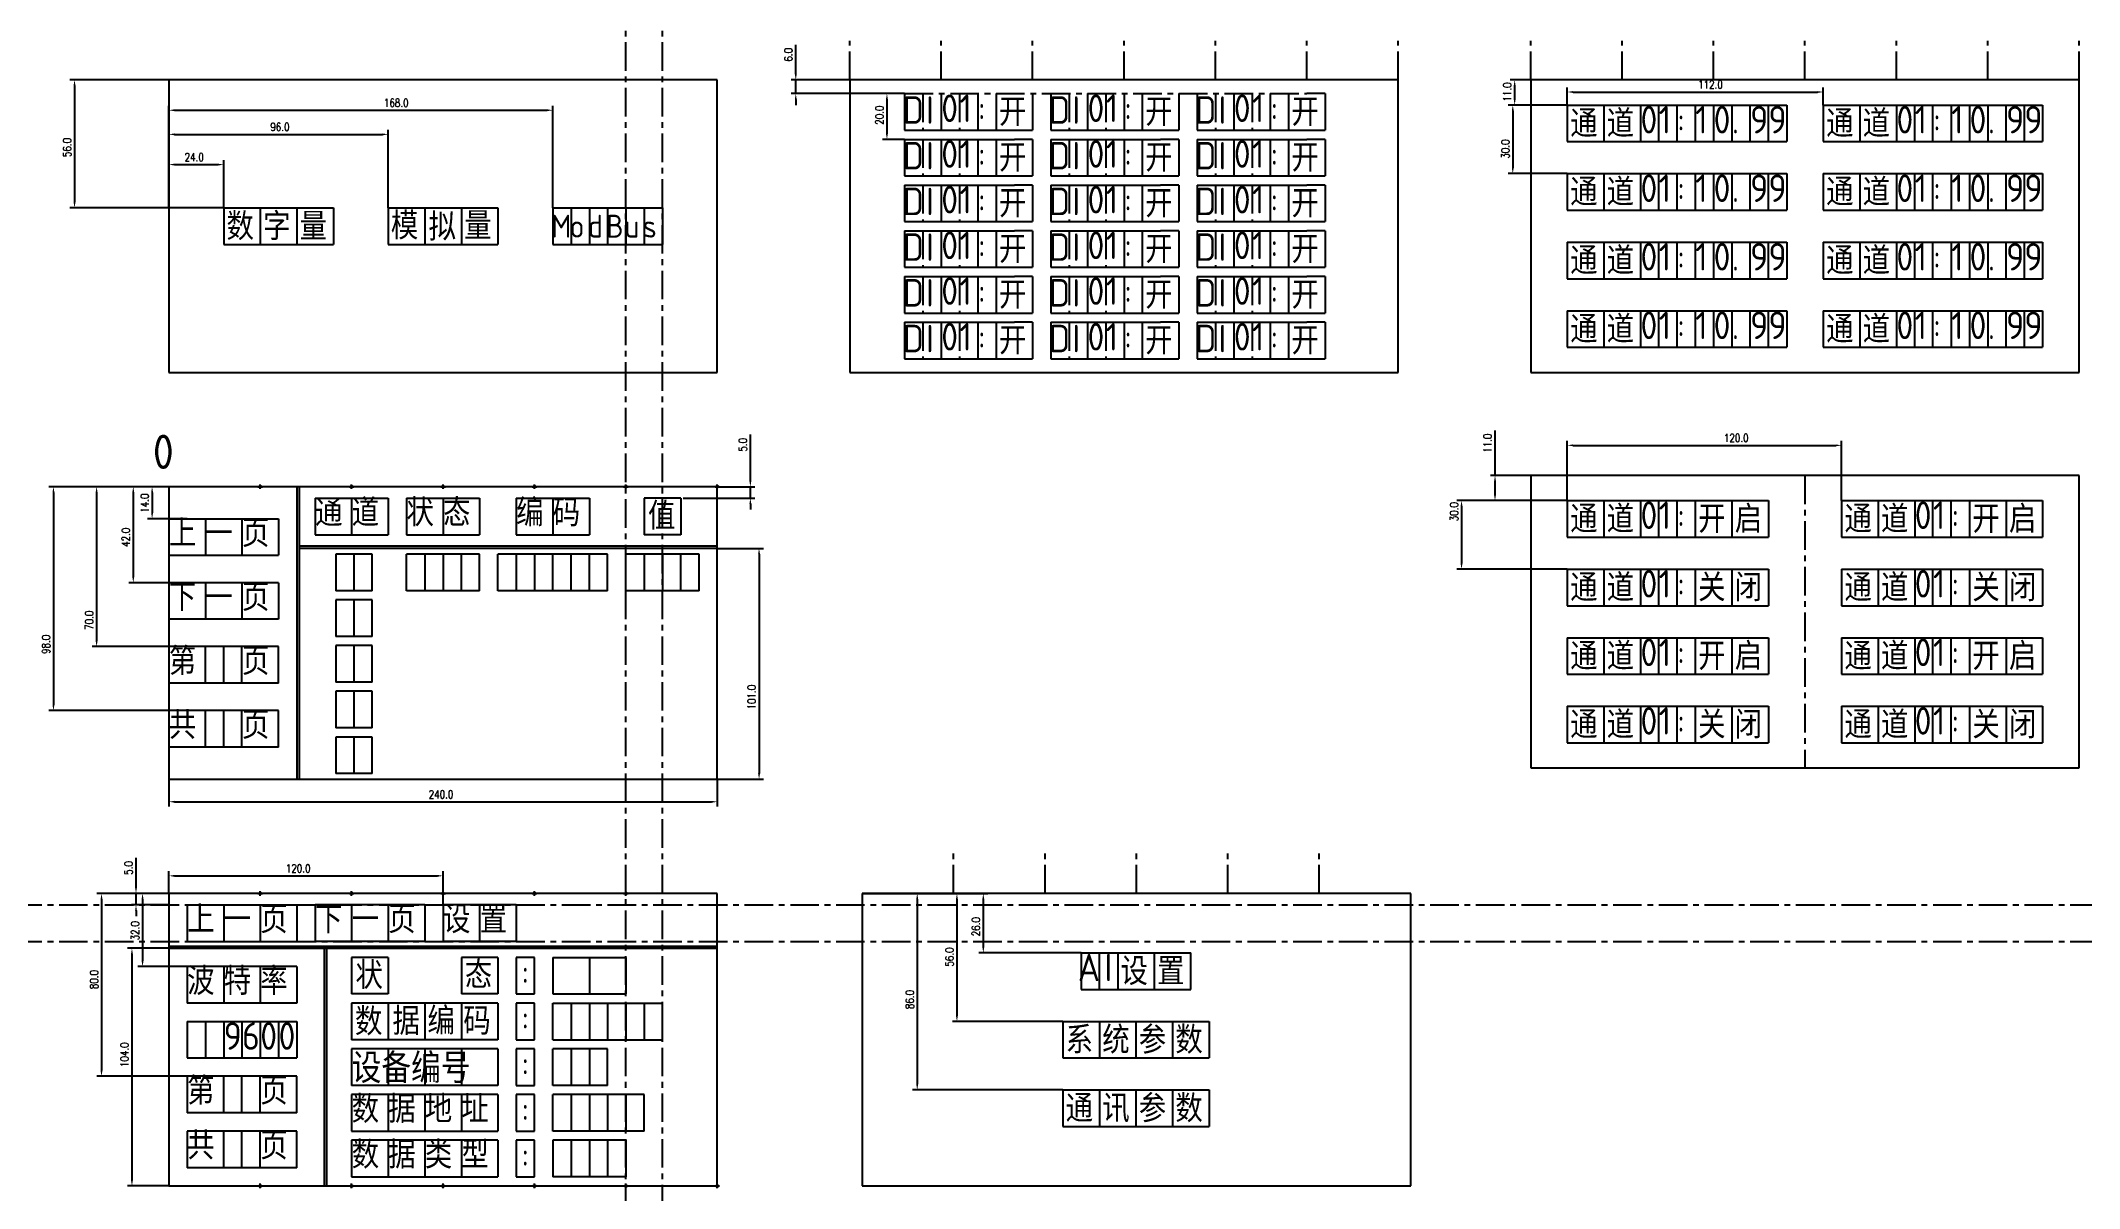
# Model space of a CAD drawing. Header units: millimetres. Extents: x -56 to 836, y -1 to 501.
import ezdxf
from ezdxf.enums import TextEntityAlignment as Align

# ---------------------------------------------------------------- set-up
doc = ezdxf.new("R2010")
doc.units = ezdxf.units.MM
doc.header["$LTSCALE"] = 10
doc.header["$PDMODE"] = 34
doc.linetypes.add('CENTER', pattern=[2, 1.25, -0.25, 0.25, -0.25])
for name, color, linetype in [('1轮廓实线层', 7, 'Continuous'), ('3中心线层', 1, 'CENTER'), ('6文字层', 3, 'Continuous'), ('7标注层', 4, 'Continuous')]:
    doc.layers.add(name, color=color, linetype=linetype)
doc.styles.add('PC_TEXTSTYLE', font='isocp.shx', dxfattribs={"width": 0.8, "bigfont": 'hzfs.shx'})
doc.styles.add('TH_GBDIM', font='romans.shx', dxfattribs={"width": 0.8, "bigfont": 'gbcbig.shx'})
doc.dimstyles.new('TH_GBDIM', dxfattribs={"dimtxt": 3.5, "dimasz": 2.5, "dimexe": 2, "dimexo": 0, "dimgap": 1.5, "dimtad": 1, "dimdec": 1, "dimzin": 0, "dimdsep": 46, "dimtxsty": 'TH_GBDIM', "dimcen": 2.5, "dimclrd": 130, "dimclre": 130, "dimclrt": 3, "dimadec": 0, "dimazin": 0, "dimtfac": 0.714286, "dimtdec": 1, "dimtmove": 0, "dimatfit": 3, "dimfxl": 1, "dimtzin": 0, "dimlwd": -1, "dimlwe": -1, "dimarcsym": 0})

msp = doc.modelspace()

# ---------------------------------------------------------------- texts
at = {"layer": '6文字层', "style": 'PC_TEXTSTYLE'}
for s, height, p in [('D', 12, (321.09, 461.24)), ('I', 12, (331.29, 461.24)), ('0', 12, (337.98, 462)), ('1', 12, (345.98, 462)), (':', 12, (353.98, 462)), ('开', 12, (363.21, 460.29)), ('D', 12, (385.09, 461.24)), ('I', 12, (395.29, 461.24)), ('0', 12, (401.98, 462)), ('1', 12, (409.98, 462)), (':', 12, (417.98, 462)), ('开', 12, (427.21, 460.29)), ('D', 12, (449.09, 461.24)), ('I', 12, (459.29, 461.24)), ('0', 12, (465.98, 462)), ('1', 12, (473.98, 462)), (':', 12, (481.98, 462)), ('开', 12, (491.21, 460.29)), ('通', 12, (613.18, 455.29)), ('道', 12, (629.18, 455.29)), ('0', 12, (643.95, 457)), ('1', 12, (651.95, 457)), (':', 12, (659.95, 457)), ('1', 12, (667.95, 457)), ('0', 12, (675.95, 457)), ('9', 12, (691.95, 457)), ('9', 12, (699.95, 457)), ('通', 12, (725.18, 455.29)), ('道', 12, (741.18, 455.29)), ('0', 12, (755.95, 457)), ('1', 12, (763.95, 457)), (':', 12, (771.95, 457)), ('1', 12, (779.95, 457)), ('0', 12, (787.95, 457)), ('9', 12, (803.95, 457)), ('9', 12, (811.95, 457)), ('D', 12, (321.09, 441.24)), ('I', 12, (331.29, 441.24)), ('0', 12, (337.98, 442)), ('1', 12, (345.98, 442)), ('开', 12, (363.21, 440.29)), ('D', 12, (385.09, 441.24)), ('I', 12, (395.29, 441.24)), ('0', 12, (401.98, 442)), ('1', 12, (409.98, 442)), ('开', 12, (427.21, 440.29)), ('D', 12, (449.09, 441.24)), ('I', 12, (459.29, 441.24)), ('0', 12, (465.98, 442)), ('1', 12, (473.98, 442)), ('开', 12, (491.21, 440.29)), ('.', 12, (683.95, 457)), ('.', 12, (795.95, 457)), (':', 12, (353.98, 442)), (':', 12, (417.98, 442)), (':', 12, (481.98, 442)), ('0', 12, (337.98, 422)), ('1', 12, (345.98, 422)), ('0', 12, (401.98, 422)), ('1', 12, (409.98, 422)), ('0', 12, (465.98, 422)), ('1', 12, (473.98, 422)), ('通', 12, (613.18, 425.29)), ('道', 12, (629.18, 425.29)), ('0', 12, (643.95, 427)), ('1', 12, (651.95, 427)), (':', 12, (659.95, 427)), ('1', 12, (667.95, 427)), ('0', 12, (675.95, 427)), ('9', 12, (691.95, 427)), ('9', 12, (699.95, 427)), ('通', 12, (725.18, 425.29)), ('道', 12, (741.18, 425.29)), ('0', 12, (755.95, 427)), ('1', 12, (763.95, 427)), (':', 12, (771.95, 427)), ('1', 12, (779.95, 427)), ('0', 12, (787.95, 427)), ('9', 12, (803.95, 427)), ('9', 12, (811.95, 427)), ('D', 12, (321.09, 421.24)), ('I', 12, (331.29, 421.24)), (':', 12, (353.98, 422)), ('开', 12, (363.21, 420.29)), ('D', 12, (385.09, 421.24)), ('I', 12, (395.29, 421.24)), (':', 12, (417.98, 422)), ('开', 12, (427.21, 420.29)), ('D', 12, (449.09, 421.24)), ('I', 12, (459.29, 421.24)), (':', 12, (481.98, 422)), ('开', 12, (491.21, 420.29)), ('.', 12, (683.95, 427)), ('.', 12, (795.95, 427)), ('数', 12, (25.23, 410.29)), ('字', 12, (41.23, 410.29)), ('量', 12, (57.23, 410.29)), ('模', 12, (97.13, 410.6)), ('拟', 12, (113.64, 410.07)), ('量', 12, (129.23, 410.6)), ('M', 10, (167.36, 412)), ('o', 10, (175.36, 412)), ('d', 10, (183.36, 412)), ('B', 10, (191.36, 412)), ('u', 10, (199.36, 412)), ('s', 10, (207.36, 412)), ('D', 12, (321.09, 401.24)), ('I', 12, (331.29, 401.24)), ('0', 12, (337.98, 402)), ('1', 12, (345.98, 402)), (':', 12, (353.98, 402)), ('开', 12, (363.21, 400.29)), ('D', 12, (385.09, 401.24)), ('I', 12, (395.29, 401.24)), ('0', 12, (401.98, 402)), ('1', 12, (409.98, 402)), (':', 12, (417.98, 402)), ('开', 12, (427.21, 400.29)), ('D', 12, (449.09, 401.24)), ('I', 12, (459.29, 401.24)), ('0', 12, (465.98, 402)), ('1', 12, (473.98, 402)), (':', 12, (481.98, 402)), ('开', 12, (491.21, 400.29)), ('通', 12, (613.18, 395.29)), ('道', 12, (629.18, 395.29)), ('0', 12, (643.95, 397)), ('1', 12, (651.95, 397)), ('1', 12, (667.95, 397)), ('0', 12, (675.95, 397)), ('9', 12, (691.95, 397)), ('9', 12, (699.95, 397)), ('通', 12, (725.18, 395.29)), ('道', 12, (741.18, 395.29)), ('0', 12, (755.95, 397)), ('1', 12, (763.95, 397)), ('1', 12, (779.95, 397)), ('0', 12, (787.95, 397)), ('9', 12, (803.95, 397)), ('9', 12, (811.95, 397)), (':', 12, (659.95, 397)), ('.', 12, (683.95, 397)), (':', 12, (771.95, 397)), ('.', 12, (795.95, 397)), ('D', 12, (321.09, 381.24)), ('I', 12, (331.29, 381.24)), ('0', 12, (337.98, 382)), ('1', 12, (345.98, 382)), (':', 12, (353.98, 382)), ('开', 12, (363.21, 380.29)), ('D', 12, (385.09, 381.24)), ('I', 12, (395.29, 381.24)), ('0', 12, (401.98, 382)), ('1', 12, (409.98, 382)), (':', 12, (417.98, 382)), ('开', 12, (427.21, 380.29)), ('D', 12, (449.09, 381.24)), ('I', 12, (459.29, 381.24)), ('0', 12, (465.98, 382)), ('1', 12, (473.98, 382)), (':', 12, (481.98, 382)), ('开', 12, (491.21, 380.29)), ('D', 12, (321.09, 361.24)), ('I', 12, (331.29, 361.24)), ('0', 12, (337.98, 362)), ('1', 12, (345.98, 362)), ('开', 12, (363.21, 360.29)), ('D', 12, (385.09, 361.24)), ('I', 12, (395.29, 361.24)), ('0', 12, (401.98, 362)), ('1', 12, (409.98, 362)), ('开', 12, (427.21, 360.29)), ('D', 12, (449.09, 361.24)), ('I', 12, (459.29, 361.24)), ('0', 12, (465.98, 362)), ('1', 12, (473.98, 362)), ('开', 12, (491.21, 360.29)), ('通', 12, (613.18, 365.29)), ('道', 12, (629.18, 365.29)), ('0', 12, (643.95, 367)), ('1', 12, (651.95, 367)), (':', 12, (659.95, 367)), ('1', 12, (667.95, 367)), ('0', 12, (675.95, 367)), ('9', 12, (691.95, 367)), ('9', 12, (699.95, 367)), ('通', 12, (725.18, 365.29)), ('道', 12, (741.18, 365.29)), ('0', 12, (755.95, 367)), ('1', 12, (763.95, 367)), (':', 12, (771.95, 367)), ('1', 12, (779.95, 367)), ('0', 12, (787.95, 367)), ('9', 12, (803.95, 367)), ('9', 12, (811.95, 367)), (':', 12, (353.98, 362)), (':', 12, (417.98, 362)), (':', 12, (481.98, 362)), ('.', 12, (683.95, 367)), ('.', 12, (795.95, 367)), ('0', 15, (-7.04, 309.27)), ('通', 12, (64, 285)), ('道', 12, (80, 285)), ('状', 12, (104, 285)), ('态', 12, (120, 285)), ('编', 12, (152, 285)), ('码', 12, (168, 285)), ('值', 12, (209.67, 283.55)), ('通', 12, (613.18, 282.2)), ('道', 12, (629.18, 282.2)), ('0', 12, (643.95, 283.91)), ('1', 12, (651.95, 283.91)), (':', 12, (659.95, 283.91)), ('开', 12, (669.18, 282.2)), ('启', 12, (685.18, 282.2)), ('通', 12, (733.18, 282.2)), ('道', 12, (749.18, 282.2)), ('0', 12, (763.95, 283.91)), ('1', 12, (771.95, 283.91)), (':', 12, (779.95, 283.91)), ('开', 12, (789.18, 282.2)), ('启', 12, (805.18, 282.2)), ('上', 12, (0, 276)), ('一', 12, (16, 276)), ('页', 12, (32, 276)), ('通', 12, (613.18, 252.2)), ('道', 12, (629.18, 252.2)), ('0', 12, (643.95, 253.91)), ('1', 12, (651.95, 253.91)), ('关', 12, (669.18, 252.2)), ('闭', 12, (685.18, 252.2)), ('通', 12, (733.18, 252.2)), ('道', 12, (749.18, 252.2)), ('0', 12, (763.95, 253.91)), ('1', 12, (771.95, 253.91)), ('关', 12, (789.18, 252.2)), ('闭', 12, (805.18, 252.2)), ('下', 12, (0, 248)), ('一', 12, (16, 248)), ('页', 12, (32, 248)), (':', 12, (659.95, 253.91)), (':', 12, (779.95, 253.91)), ('第', 12, (0, 220)), ('页', 12, (32, 220)), ('通', 12, (613.18, 222.2)), ('道', 12, (629.18, 222.2)), ('0', 12, (643.95, 223.91)), ('1', 12, (651.95, 223.91)), (':', 12, (659.95, 223.91)), ('开', 12, (669.18, 222.2)), ('启', 12, (685.18, 222.2)), ('通', 12, (733.18, 222.2)), ('道', 12, (749.18, 222.2)), ('0', 12, (763.95, 223.91)), ('1', 12, (771.95, 223.91)), (':', 12, (779.95, 223.91)), ('开', 12, (789.18, 222.2)), ('启', 12, (805.18, 222.2)), ('共', 12, (0, 192)), ('页', 12, (32, 192)), ('通', 12, (613.18, 192.2)), ('道', 12, (629.18, 192.2)), ('0', 12, (643.95, 193.91)), ('1', 12, (651.95, 193.91)), (':', 12, (659.95, 193.91)), ('关', 12, (669.18, 192.2)), ('闭', 12, (685.18, 192.2)), ('通', 12, (733.18, 192.2)), ('道', 12, (749.18, 192.2)), ('0', 12, (763.95, 193.91)), ('1', 12, (771.95, 193.91)), (':', 12, (779.95, 193.91)), ('关', 12, (789.18, 192.2)), ('闭', 12, (805.18, 192.2)), ('上', 12, (8, 107)), ('一', 12, (24, 107)), ('页', 12, (40, 107)), ('下', 12, (64, 107)), ('一', 12, (80, 107)), ('页', 12, (96, 107)), ('设', 12, (120, 107)), ('置', 12, (136, 107)), ('状', 12, (81.67, 82.55)), ('态', 12, (129.51, 82.8)), ('A', 12, (397.77, 86)), ('I', 12, (409.4, 86)), ('设', 12, (416.42, 84.29)), ('置', 12, (432.42, 84.29)), ('波', 12, (8, 80)), ('特', 12, (24, 80)), ('率', 12, (40, 80)), (':', 12, (154.22, 84)), ('9', 12, (24, 56)), ('6', 12, (32, 56)), ('0', 12, (40, 56)), ('0', 12, (48, 56)), ('数', 12, (81.44, 62.31)), ('据', 12, (97.85, 62.46)), ('编', 12, (113.15, 62.6)), ('码', 12, (128.87, 62.54)), (':', 12, (154.22, 64)), ('系', 12, (392.42, 54.29)), ('统', 12, (408.42, 54.29)), ('参', 12, (424.42, 54.29)), ('数', 12, (440.42, 54.29)), ('设备编号', 13, (80, 41.11)), (':', 12, (154.22, 44)), ('第', 12, (8, 32)), ('页', 12, (40, 32)), ('数', 12, (80, 24)), ('据', 12, (96, 24)), ('地', 12, (112, 24)), ('址', 12, (128, 24)), ('通', 12, (392.42, 24.29)), ('讯', 12, (408.42, 24.29)), ('参', 12, (424.42, 24.29)), ('数', 12, (440.42, 24.29)), (':', 12, (154.22, 24)), ('共', 12, (8, 8)), ('页', 12, (40, 8)), ('数', 12, (80, 4)), ('据', 12, (96, 4)), ('类', 12, (112, 4)), ('型', 12, (128, 4)), (':', 12, (154.22, 4))]:
    msp.add_text(s, height=height, dxfattribs=at).set_placement(p, align=Align.BOTTOM_LEFT)

# ---------------------------------------------------------------- blocks, each defined once
blk = doc.blocks.new('*D7')
at = {"layer": '7标注层', "color": 130}
for p, q in [((0, 128), (-31.46, 128)), ((-29.46, 125.5), (-29.46, 50.5)), ((8, 48), (-31.46, 48))]:
    blk.add_line(p, q, dxfattribs=at)
for points in [[(-29.88, 125.5), (-29.04, 125.5), (-29.46, 128)], [(-29.88, 50.5), (-29.04, 50.5), (-29.46, 48)]]:
    blk.add_solid(points, dxfattribs=at)
at = {"layer": 'Defpoints', "color": 0}
for p in [(0, 128), (-29.46, 48), (8, 48)]:
    blk.add_point(p, dxfattribs=at)
at = {"layer": '7标注层', "color": 3, "insert": (-32.71, 90.32), "char_height": 3.5, "attachment_point": 5, "rotation": 90, "style": 'TH_GBDIM'}
blk.add_mtext('80.0', dxfattribs=at)
blk = doc.blocks.new('*D8')
at = {"layer": '7标注层', "color": 130}
for p, q in [((0, 104), (-18.15, 104)), ((-16.15, 101.5), (-16.15, 2.5)), ((0, 0), (-18.15, 0))]:
    blk.add_line(p, q, dxfattribs=at)
for points in [[(-16.57, 101.5), (-15.73, 101.5), (-16.15, 104)], [(-16.57, 2.5), (-15.73, 2.5), (-16.15, 0)]]:
    blk.add_solid(points, dxfattribs=at)
at = {"layer": 'Defpoints', "color": 0}
for p in [(0, 104), (-16.15, 0), (0, 0)]:
    blk.add_point(p, dxfattribs=at)
at = {"layer": '7标注层', "color": 3, "insert": (-19.4, 57.42), "char_height": 3.5, "attachment_point": 5, "rotation": 90, "style": 'TH_GBDIM'}
blk.add_mtext('104.0', dxfattribs=at)
blk = doc.blocks.new('*D9')
at = {"layer": '7标注层', "color": 130}
for p, q in [((0, 128), (-13.5, 128)), ((-11.5, 125.5), (-11.5, 98.5)), ((16, 96), (-13.5, 96))]:
    blk.add_line(p, q, dxfattribs=at)
for points in [[(-11.92, 125.5), (-11.08, 125.5), (-11.5, 128)], [(-11.92, 98.5), (-11.08, 98.5), (-11.5, 96)]]:
    blk.add_solid(points, dxfattribs=at)
at = {"layer": 'Defpoints', "color": 0}
for p in [(0, 128), (-11.5, 96), (16, 96)]:
    blk.add_point(p, dxfattribs=at)
at = {"layer": '7标注层', "color": 3, "insert": (-14.75, 111.68), "char_height": 3.5, "attachment_point": 5, "rotation": 90, "style": 'TH_GBDIM'}
blk.add_mtext('32.0', dxfattribs=at)
blk = doc.blocks.new('*D10')
at = {"layer": '7标注层', "color": 130}
for p, q in [((0, 128), (0, 137.71)), ((2.5, 135.71), (117.5, 135.71)), ((120, 123), (120, 137.71))]:
    blk.add_line(p, q, dxfattribs=at)
for points in [[(2.5, 136.12), (2.5, 135.29), (0, 135.71)], [(117.5, 136.12), (117.5, 135.29), (120, 135.71)]]:
    blk.add_solid(points, dxfattribs=at)
at = {"layer": 'Defpoints', "color": 0}
for p in [(120, 135.71), (0, 128), (120, 123)]:
    blk.add_point(p, dxfattribs=at)
at = {"layer": '7标注层', "color": 3, "insert": (56.59, 138.96), "char_height": 3.5, "attachment_point": 5, "style": 'TH_GBDIM'}
blk.add_mtext('120.0', dxfattribs=at)
blk = doc.blocks.new('*D11')
at = {"layer": '7标注层', "color": 130}
for p, q in [((240, 279), (260.27, 279)), ((258.27, 276.5), (258.27, 180.5)), ((240, 178), (260.27, 178))]:
    blk.add_line(p, q, dxfattribs=at)
for points in [[(257.85, 276.5), (258.69, 276.5), (258.27, 279)], [(257.85, 180.5), (258.69, 180.5), (258.27, 178)]]:
    blk.add_solid(points, dxfattribs=at)
at = {"layer": 'Defpoints', "color": 0}
for p in [(240, 279), (240, 178), (258.27, 178)]:
    blk.add_point(p, dxfattribs=at)
at = {"layer": '7标注层', "color": 3, "insert": (255.02, 213.9), "char_height": 3.5, "attachment_point": 5, "rotation": 90, "style": 'TH_GBDIM'}
blk.add_mtext('101.0', dxfattribs=at)
blk = doc.blocks.new('*D12')
at = {"layer": '7标注层', "color": 130}
for p, q in [((254.46, 308.5), (254.46, 328.78)), ((240, 306), (256.46, 306)), ((254.46, 301), (254.46, 306)), ((225, 301), (256.46, 301)), ((254.46, 298.5), (254.46, 296))]:
    blk.add_line(p, q, dxfattribs=at)
for points in [[(254.04, 308.5), (254.88, 308.5), (254.46, 306)], [(254.04, 298.5), (254.88, 298.5), (254.46, 301)]]:
    blk.add_solid(points, dxfattribs=at)
at = {"layer": 'Defpoints', "color": 0}
for p in [(240, 306), (254.46, 306), (225, 301)]:
    blk.add_point(p, dxfattribs=at)
at = {"layer": '7标注层', "color": 3, "insert": (251.21, 324.35), "char_height": 3.5, "attachment_point": 5, "rotation": 90, "style": 'TH_GBDIM'}
blk.add_mtext('5.0', dxfattribs=at)
blk = doc.blocks.new('*D13')
at = {"layer": '7标注层', "color": 130}
for p, q in [((0, 306), (-9.31, 306)), ((-7.31, 303.5), (-7.31, 294.5)), ((8, 292), (-9.31, 292))]:
    blk.add_line(p, q, dxfattribs=at)
for points in [[(-7.73, 303.5), (-6.9, 303.5), (-7.31, 306)], [(-7.73, 294.5), (-6.9, 294.5), (-7.31, 292)]]:
    blk.add_solid(points, dxfattribs=at)
at = {"layer": 'Defpoints', "color": 0}
for p in [(0, 306), (-7.31, 292), (8, 292)]:
    blk.add_point(p, dxfattribs=at)
at = {"layer": '7标注层', "color": 3, "insert": (-10.56, 298.8), "char_height": 3.5, "attachment_point": 5, "rotation": 90, "style": 'TH_GBDIM'}
blk.add_mtext('14.0', dxfattribs=at)
blk = doc.blocks.new('*D14')
at = {"layer": '7标注层', "color": 130}
for p, q in [((0, 306), (-17.56, 306)), ((-15.56, 303.5), (-15.56, 266.5)), ((8, 264), (-17.56, 264))]:
    blk.add_line(p, q, dxfattribs=at)
for points in [[(-15.97, 303.5), (-15.14, 303.5), (-15.56, 306)], [(-15.97, 266.5), (-15.14, 266.5), (-15.56, 264)]]:
    blk.add_solid(points, dxfattribs=at)
at = {"layer": 'Defpoints', "color": 0}
for p in [(0, 306), (-15.56, 264), (8, 264)]:
    blk.add_point(p, dxfattribs=at)
at = {"layer": '7标注层', "color": 3, "insert": (-18.81, 283.86), "char_height": 3.5, "attachment_point": 5, "rotation": 90, "style": 'TH_GBDIM'}
blk.add_mtext('42.0', dxfattribs=at)
blk = doc.blocks.new('*D15')
at = {"layer": '7标注层', "color": 130}
for p, q in [((0, 306), (-33.6, 306)), ((-31.6, 303.5), (-31.6, 238.5)), ((8, 236), (-33.6, 236))]:
    blk.add_line(p, q, dxfattribs=at)
for points in [[(-32.02, 303.5), (-31.18, 303.5), (-31.6, 306)], [(-32.02, 238.5), (-31.18, 238.5), (-31.6, 236)]]:
    blk.add_solid(points, dxfattribs=at)
at = {"layer": 'Defpoints', "color": 0}
for p in [(0, 306), (-31.6, 236), (8, 236)]:
    blk.add_point(p, dxfattribs=at)
at = {"layer": '7标注层', "color": 3, "insert": (-34.85, 247.55), "char_height": 3.5, "attachment_point": 5, "rotation": 90, "style": 'TH_GBDIM'}
blk.add_mtext('70.0', dxfattribs=at)
blk = doc.blocks.new('*D16')
at = {"layer": '7标注层', "color": 130}
for p, q in [((0, 306), (-52.5, 306)), ((-50.5, 303.5), (-50.5, 210.5)), ((8, 208), (-52.5, 208))]:
    blk.add_line(p, q, dxfattribs=at)
for points in [[(-50.91, 303.5), (-50.08, 303.5), (-50.5, 306)], [(-50.91, 210.5), (-50.08, 210.5), (-50.5, 208)]]:
    blk.add_solid(points, dxfattribs=at)
at = {"layer": 'Defpoints', "color": 0}
for p in [(0, 306), (-50.5, 208), (8, 208)]:
    blk.add_point(p, dxfattribs=at)
at = {"layer": '7标注层', "color": 3, "insert": (-53.75, 237), "char_height": 3.5, "attachment_point": 5, "rotation": 90, "style": 'TH_GBDIM'}
blk.add_mtext('98.0', dxfattribs=at)
blk = doc.blocks.new('*D17')
at = {"layer": '7标注层', "color": 130}
for p, q in [((0, 484), (-43.27, 484)), ((-41.27, 481.5), (-41.27, 430.5)), ((24, 428), (-43.27, 428))]:
    blk.add_line(p, q, dxfattribs=at)
for points in [[(-41.69, 481.5), (-40.85, 481.5), (-41.27, 484)], [(-41.69, 430.5), (-40.85, 430.5), (-41.27, 428)]]:
    blk.add_solid(points, dxfattribs=at)
at = {"layer": 'Defpoints', "color": 0}
for p in [(0, 484), (-41.27, 428), (24, 428)]:
    blk.add_point(p, dxfattribs=at)
at = {"layer": '7标注层', "color": 3, "insert": (-44.52, 454.44), "char_height": 3.5, "attachment_point": 5, "rotation": 90, "style": 'TH_GBDIM'}
blk.add_mtext('56.0', dxfattribs=at)
blk = doc.blocks.new('*D18')
at = {"layer": '7标注层', "color": 130}
for p, q in [((0, 428), (0, 448.95)), ((2.5, 446.95), (21.5, 446.95)), ((24, 428), (24, 448.95))]:
    blk.add_line(p, q, dxfattribs=at)
for points in [[(2.5, 447.37), (2.5, 446.54), (0, 446.95)], [(21.5, 447.37), (21.5, 446.54), (24, 446.95)]]:
    blk.add_solid(points, dxfattribs=at)
at = {"layer": 'Defpoints', "color": 0}
for p in [(24, 446.95), (0, 428), (24, 428)]:
    blk.add_point(p, dxfattribs=at)
at = {"layer": '7标注层', "color": 3, "insert": (11.09, 450.2), "char_height": 3.5, "attachment_point": 5, "style": 'TH_GBDIM'}
blk.add_mtext('24.0', dxfattribs=at)
blk = doc.blocks.new('*D19')
at = {"layer": '7标注层', "color": 130}
for p, q in [((0, 428), (0, 462.18)), ((2.5, 460.18), (93.5, 460.18)), ((96, 428), (96, 462.18))]:
    blk.add_line(p, q, dxfattribs=at)
for points in [[(2.5, 460.59), (2.5, 459.76), (0, 460.18)], [(93.5, 460.59), (93.5, 459.76), (96, 460.18)]]:
    blk.add_solid(points, dxfattribs=at)
at = {"layer": 'Defpoints', "color": 0}
for p in [(96, 460.18), (0, 428), (96, 428)]:
    blk.add_point(p, dxfattribs=at)
at = {"layer": '7标注层', "color": 3, "insert": (48.61, 463.43), "char_height": 3.5, "attachment_point": 5, "style": 'TH_GBDIM'}
blk.add_mtext('96.0', dxfattribs=at)
blk = doc.blocks.new('*D20')
at = {"layer": '7标注层', "color": 130}
for p, q in [((0, 428), (0, 472.74)), ((2.5, 470.74), (165.5, 470.74)), ((168, 428), (168, 472.74))]:
    blk.add_line(p, q, dxfattribs=at)
for points in [[(2.5, 471.16), (2.5, 470.33), (0, 470.74)], [(165.5, 471.16), (165.5, 470.33), (168, 470.74)]]:
    blk.add_solid(points, dxfattribs=at)
at = {"layer": 'Defpoints', "color": 0}
for p in [(168, 470.74), (0, 428), (168, 428)]:
    blk.add_point(p, dxfattribs=at)
at = {"layer": '7标注层', "color": 3, "insert": (99.51, 473.99), "char_height": 3.5, "attachment_point": 5, "style": 'TH_GBDIM'}
blk.add_mtext('168.0', dxfattribs=at)
blk = doc.blocks.new('*D21')
at = {"layer": '7标注层', "color": 130}
for p, q in [((274.34, 486.5), (274.34, 499.39)), ((297.98, 484), (272.34, 484)), ((274.34, 478), (274.34, 484)), ((321.98, 478), (272.34, 478)), ((274.34, 475.5), (274.34, 473))]:
    blk.add_line(p, q, dxfattribs=at)
for points in [[(273.92, 486.5), (274.75, 486.5), (274.34, 484)], [(273.92, 475.5), (274.75, 475.5), (274.34, 478)]]:
    blk.add_solid(points, dxfattribs=at)
at = {"layer": 'Defpoints', "color": 0}
for p in [(297.98, 484), (274.34, 478), (321.98, 478)]:
    blk.add_point(p, dxfattribs=at)
at = {"layer": '7标注层', "color": 3, "insert": (271.09, 495.03), "char_height": 3.5, "attachment_point": 5, "rotation": 90, "style": 'TH_GBDIM'}
blk.add_mtext('6.0', dxfattribs=at)
blk = doc.blocks.new('*D22')
at = {"layer": '7标注层', "color": 130}
for p, q in [((321.98, 478), (312.22, 478)), ((314.22, 475.5), (314.22, 460.5)), ((321.98, 458), (312.22, 458))]:
    blk.add_line(p, q, dxfattribs=at)
for points in [[(313.8, 475.5), (314.64, 475.5), (314.22, 478)], [(313.8, 460.5), (314.64, 460.5), (314.22, 458)]]:
    blk.add_solid(points, dxfattribs=at)
at = {"layer": 'Defpoints', "color": 0}
for p in [(321.98, 478), (314.22, 458), (321.98, 458)]:
    blk.add_point(p, dxfattribs=at)
at = {"layer": '7标注层', "color": 3, "insert": (310.97, 468.58), "char_height": 3.5, "attachment_point": 5, "rotation": 90, "style": 'TH_GBDIM'}
blk.add_mtext('20.0', dxfattribs=at)
blk = doc.blocks.new('*D23')
at = {"layer": '7标注层', "color": 130}
for p, q in [((611.95, 473), (611.95, 480.72)), ((614.45, 478.72), (721.45, 478.72)), ((723.95, 473), (723.95, 480.72))]:
    blk.add_line(p, q, dxfattribs=at)
for points in [[(614.45, 479.13), (614.45, 478.3), (611.95, 478.72)], [(721.45, 479.13), (721.45, 478.3), (723.95, 478.72)]]:
    blk.add_solid(points, dxfattribs=at)
at = {"layer": 'Defpoints', "color": 0}
for p in [(611.95, 473), (723.95, 478.72), (723.95, 473)]:
    blk.add_point(p, dxfattribs=at)
at = {"layer": '7标注层', "color": 3, "insert": (674.57, 481.97), "char_height": 3.5, "attachment_point": 5, "style": 'TH_GBDIM'}
blk.add_mtext('112.0', dxfattribs=at)
blk = doc.blocks.new('*D24')
at = {"layer": '7标注层', "color": 130}
for p, q in [((595.95, 484), (586.9, 484)), ((611.95, 473), (586.9, 473)), ((588.9, 481.5), (588.9, 475.5))]:
    blk.add_line(p, q, dxfattribs=at)
for points in [[(588.49, 481.5), (589.32, 481.5), (588.9, 484)], [(588.49, 475.5), (589.32, 475.5), (588.9, 473)]]:
    blk.add_solid(points, dxfattribs=at)
at = {"layer": 'Defpoints', "color": 0}
for p in [(595.95, 484), (588.9, 473), (611.95, 473)]:
    blk.add_point(p, dxfattribs=at)
at = {"layer": '7标注层', "color": 3, "insert": (585.65, 478.72), "char_height": 3.5, "attachment_point": 5, "rotation": 90, "style": 'TH_GBDIM'}
blk.add_mtext('11.0', dxfattribs=at)
blk = doc.blocks.new('*D25')
at = {"layer": '7标注层', "color": 130}
for p, q in [((611.95, 473), (586.09, 473)), ((588.09, 470.5), (588.09, 445.5)), ((611.95, 443), (586.09, 443))]:
    blk.add_line(p, q, dxfattribs=at)
for points in [[(587.67, 470.5), (588.5, 470.5), (588.09, 473)], [(587.67, 445.5), (588.5, 445.5), (588.09, 443)]]:
    blk.add_solid(points, dxfattribs=at)
at = {"layer": 'Defpoints', "color": 0}
for p in [(611.95, 473), (588.09, 443), (611.95, 443)]:
    blk.add_point(p, dxfattribs=at)
at = {"layer": '7标注层', "color": 3, "insert": (584.84, 453.74), "char_height": 3.5, "attachment_point": 5, "rotation": 90, "style": 'TH_GBDIM'}
blk.add_mtext('30.0', dxfattribs=at)
blk = doc.blocks.new('*D26')
at = {"layer": '7标注层', "color": 130}
for p, q in [((303.41, 128), (358.4, 128)), ((356.4, 125.5), (356.4, 104.5)), ((399.19, 102), (354.4, 102))]:
    blk.add_line(p, q, dxfattribs=at)
for points in [[(355.98, 125.5), (356.81, 125.5), (356.4, 128)], [(355.98, 104.5), (356.81, 104.5), (356.4, 102)]]:
    blk.add_solid(points, dxfattribs=at)
at = {"layer": 'Defpoints', "color": 0}
for p in [(303.41, 128), (356.4, 102), (399.19, 102)]:
    blk.add_point(p, dxfattribs=at)
at = {"layer": '7标注层', "color": 3, "insert": (353.15, 113.44), "char_height": 3.5, "attachment_point": 5, "rotation": 90, "style": 'TH_GBDIM'}
blk.add_mtext('26.0', dxfattribs=at)
blk = doc.blocks.new('*D27')
at = {"layer": '7标注层', "color": 130}
for p, q in [((303.41, 128), (346.85, 128)), ((344.85, 125.5), (344.85, 74.5)), ((391.19, 72), (342.85, 72))]:
    blk.add_line(p, q, dxfattribs=at)
for points in [[(344.43, 125.5), (345.26, 125.5), (344.85, 128)], [(344.43, 74.5), (345.26, 74.5), (344.85, 72)]]:
    blk.add_solid(points, dxfattribs=at)
at = {"layer": 'Defpoints', "color": 0}
for p in [(303.41, 128), (344.85, 72), (391.19, 72)]:
    blk.add_point(p, dxfattribs=at)
at = {"layer": '7标注层', "color": 3, "insert": (341.6, 100.18), "char_height": 3.5, "attachment_point": 5, "rotation": 90, "style": 'TH_GBDIM'}
blk.add_mtext('56.0', dxfattribs=at)
blk = doc.blocks.new('*D28')
at = {"layer": '7标注层', "color": 130}
for p, q in [((303.41, 128), (329.48, 128)), ((327.48, 125.5), (327.48, 44.5)), ((391.19, 42), (325.48, 42))]:
    blk.add_line(p, q, dxfattribs=at)
for points in [[(327.06, 125.5), (327.89, 125.5), (327.48, 128)], [(327.06, 44.5), (327.89, 44.5), (327.48, 42)]]:
    blk.add_solid(points, dxfattribs=at)
at = {"layer": 'Defpoints', "color": 0}
for p in [(303.41, 128), (327.48, 42), (391.19, 42)]:
    blk.add_point(p, dxfattribs=at)
at = {"layer": '7标注层', "color": 3, "insert": (324.23, 81.59), "char_height": 3.5, "attachment_point": 5, "rotation": 90, "style": 'TH_GBDIM'}
blk.add_mtext('86.0', dxfattribs=at)
blk = doc.blocks.new('*D29')
at = {"layer": '7标注层', "color": 130}
for p, q in [((580.31, 310.91), (580.31, 330.59)), ((595.95, 310.91), (578.31, 310.91)), ((580.31, 302.41), (580.31, 308.41)), ((611.95, 299.91), (578.31, 299.91))]:
    blk.add_line(p, q, dxfattribs=at)
for points in [[(579.89, 308.41), (580.72, 308.41), (580.31, 310.91)], [(579.89, 302.41), (580.72, 302.41), (580.31, 299.91)]]:
    blk.add_solid(points, dxfattribs=at)
at = {"layer": 'Defpoints', "color": 0}
for p in [(595.95, 310.91), (580.31, 299.91), (611.95, 299.91)]:
    blk.add_point(p, dxfattribs=at)
at = {"layer": '7标注层', "color": 3, "insert": (577.06, 325.02), "char_height": 3.5, "attachment_point": 5, "rotation": 90, "style": 'TH_GBDIM'}
blk.add_mtext('11.0', dxfattribs=at)
blk = doc.blocks.new('*D30')
at = {"layer": '7标注层', "color": 130}
for p, q in [((611.95, 299.91), (563.66, 299.91)), ((565.66, 297.41), (565.66, 272.41)), ((611.95, 269.91), (563.66, 269.91))]:
    blk.add_line(p, q, dxfattribs=at)
for points in [[(565.24, 297.41), (566.08, 297.41), (565.66, 299.91)], [(565.24, 272.41), (566.08, 272.41), (565.66, 269.91)]]:
    blk.add_solid(points, dxfattribs=at)
at = {"layer": 'Defpoints', "color": 0}
for p in [(611.95, 299.91), (565.66, 269.91), (611.95, 269.91)]:
    blk.add_point(p, dxfattribs=at)
at = {"layer": '7标注层', "color": 3, "insert": (562.41, 295.06), "char_height": 3.5, "attachment_point": 5, "rotation": 90, "style": 'TH_GBDIM'}
blk.add_mtext('30.0', dxfattribs=at)
blk = doc.blocks.new('*D31')
at = {"layer": '7标注层', "color": 130}
for p, q in [((611.95, 299.91), (611.95, 326.09)), ((614.45, 324.09), (729.45, 324.09)), ((731.95, 299.91), (731.95, 326.09))]:
    blk.add_line(p, q, dxfattribs=at)
for points in [[(614.45, 324.51), (614.45, 323.68), (611.95, 324.09)], [(729.45, 324.51), (729.45, 323.68), (731.95, 324.09)]]:
    blk.add_solid(points, dxfattribs=at)
at = {"layer": 'Defpoints', "color": 0}
for p in [(731.95, 324.09), (611.95, 299.91), (731.95, 299.91)]:
    blk.add_point(p, dxfattribs=at)
at = {"layer": '7标注层', "color": 3, "insert": (685.87, 327.34), "char_height": 3.5, "attachment_point": 5, "style": 'TH_GBDIM'}
blk.add_mtext('120.0', dxfattribs=at)
blk = doc.blocks.new('*D32')
at = {"layer": '7标注层', "color": 130}
for p, q in [((-14.37, 130.5), (-14.37, 143.6)), ((0, 128), (-16.37, 128)), ((-14.37, 123), (-14.37, 128)), ((0, 123), (-16.37, 123)), ((-14.37, 120.5), (-14.37, 118))]:
    blk.add_line(p, q, dxfattribs=at)
for points in [[(-14.79, 130.5), (-13.96, 130.5), (-14.37, 128)], [(-14.79, 120.5), (-13.96, 120.5), (-14.37, 123)]]:
    blk.add_solid(points, dxfattribs=at)
at = {"layer": 'Defpoints', "color": 0}
for p in [(0, 128), (-14.37, 123), (0, 123)]:
    blk.add_point(p, dxfattribs=at)
at = {"layer": '7标注层', "color": 3, "insert": (-17.62, 139.17), "char_height": 3.5, "attachment_point": 5, "rotation": 90, "style": 'TH_GBDIM'}
blk.add_mtext('5.0', dxfattribs=at)
blk = doc.blocks.new('*D33')
at = {"layer": '7标注层', "color": 130}
for p, q in [((0, 178), (0, 166.12)), ((240, 178), (240, 166.12)), ((2.5, 168.12), (237.5, 168.12))]:
    blk.add_line(p, q, dxfattribs=at)
for points in [[(2.5, 168.54), (2.5, 167.71), (0, 168.12)], [(237.5, 168.54), (237.5, 167.71), (240, 168.12)]]:
    blk.add_solid(points, dxfattribs=at)
at = {"layer": 'Defpoints', "color": 0}
for p in [(0, 178), (240, 178), (240, 168.12)]:
    blk.add_point(p, dxfattribs=at)
at = {"layer": '7标注层', "color": 3, "insert": (119.1, 171.37), "char_height": 3.5, "attachment_point": 5, "style": 'TH_GBDIM'}
blk.add_mtext('240.0', dxfattribs=at)

# ---------------------------------------------------------------- dimensions: what is measured, and where the dimension line sits
at = {"layer": '7标注层'}
for base, p1, p2, picture, middle in [((274.34, 478), (297.98, 484), (321.98, 478), '*D21', (274.34, 495.03)), ((-41.27, 428), (0, 484), (24, 428), '*D17', (-41.27, 454.44)), ((588.9, 473), (595.95, 484), (611.95, 473), '*D24', (588.9, 478.72)), ((314.22, 458), (321.98, 478), (321.98, 458), '*D22', (314.22, 468.58)), ((588.09, 443), (611.95, 473), (611.95, 443), '*D25', (588.09, 453.74)), ((580.31, 299.91), (595.95, 310.91), (611.95, 299.91), '*D29', (580.31, 325.02)), ((254.46, 306), (225, 301), (240, 306), '*D12', (254.46, 324.35)), ((-50.5, 208), (0, 306), (8, 208), '*D16', (-50.5, 237)), ((-31.6, 236), (0, 306), (8, 236), '*D15', (-31.6, 247.55)), ((-15.56, 264), (0, 306), (8, 264), '*D14', (-15.56, 283.86)), ((-7.31, 292), (0, 306), (8, 292), '*D13', (-7.31, 298.8)), ((565.66, 269.91), (611.95, 299.91), (611.95, 269.91), '*D30', (565.66, 295.06)), ((258.27, 178), (240, 279), (240, 178), '*D11', (258.27, 213.9)), ((-14.37, 123), (0, 128), (0, 123), '*D32', (-14.37, 139.17)), ((-29.46, 48), (0, 128), (8, 48), '*D7', (-29.46, 90.32)), ((-11.5, 96), (0, 128), (16, 96), '*D9', (-11.5, 111.68)), ((356.4, 102), (303.41, 128), (399.19, 102), '*D26', (356.4, 113.44)), ((344.85, 72), (303.41, 128), (391.19, 72), '*D27', (344.85, 100.18)), ((327.48, 42), (303.41, 128), (391.19, 42), '*D28', (327.48, 81.59)), ((-16.15, 0), (0, 104), (0, 0), '*D8', (-16.15, 57.42))]:
    dim = msp.add_linear_dim(base=base, p1=p1, p2=p2, angle=90, dimstyle='TH_GBDIM', override={"dimexo": 0, "dimgap": 1.5, "dimtad": 1, "dimdec": 1, "dimlfac": 1, "dimse1": 0, "dimse2": 0, "dimsd1": 0, "dimsd2": 0}, dxfattribs=at)
    dim.commit()
    dim.dimension.update_dxf_attribs({"geometry": picture, "text_midpoint": middle, "dimtype": 160})
for base, p1, p2, picture, middle in [((723.95, 478.72), (611.95, 473), (723.95, 473), '*D23', (674.57, 478.72)), ((168, 470.74), (0, 428), (168, 428), '*D20', (99.51, 470.74)), ((96, 460.18), (0, 428), (96, 428), '*D19', (48.61, 460.18)), ((24, 446.95), (0, 428), (24, 428), '*D18', (11.09, 446.95)), ((731.95, 324.09), (611.95, 299.91), (731.95, 299.91), '*D31', (685.87, 324.09)), ((240, 168.12), (0, 178), (240, 178), '*D33', (119.1, 168.12)), ((120, 135.71), (0, 128), (120, 123), '*D10', (56.59, 135.71))]:
    dim = msp.add_linear_dim(base=base, p1=p1, p2=p2, dimstyle='TH_GBDIM', override={"dimexo": 0, "dimgap": 1.5, "dimtad": 1, "dimdec": 1, "dimlfac": 1, "dimse1": 0, "dimse2": 0, "dimsd1": 0, "dimsd2": 0}, dxfattribs=at)
    dim.commit()
    dim.dimension.update_dxf_attribs({"geometry": picture, "text_midpoint": middle, "dimtype": 160})

# ---------------------------------------------------------------- linework, layer by layer
for p, q in [((240, 484), (0, 484)), ((0, 484), (0, 356)), ((240, 356), (240, 484)), ((537.98, 484), (297.98, 484)), ((297.98, 484), (297.98, 356)), ((537.98, 356), (537.98, 484)), ((835.95, 484), (595.95, 484)), ((595.95, 484), (595.95, 356)), ((835.95, 356), (835.95, 484)), ((0, 356), (240, 356)), ((297.98, 356), (537.98, 356)), ((595.95, 356), (835.95, 356)), ((240, 306), (0, 306)), ((0, 306), (0, 178)), ((240, 178), (240, 306)), ((835.95, 310.91), (595.95, 310.91)), ((595.95, 310.91), (595.95, 182.91)), ((835.95, 182.91), (835.95, 310.91)), ((64, 301), (64, 285)), ((64, 301), (96, 301)), ((96, 301), (96, 285)), ((104, 301), (104, 285)), ((104, 301), (136, 301)), ((136, 301), (136, 285)), ((152, 301), (152, 285)), ((152, 301), (184, 301)), ((184, 301), (184, 285)), ((208, 301), (208, 285)), ((224, 301), (208, 301)), ((64, 285), (96, 285)), ((104, 285), (136, 285)), ((152, 285), (184, 285)), ((224, 285), (208, 285)), ((89, 276.46), (73, 276.46)), ((89, 260.46), (89, 276.46)), ((104, 260.46), (104, 276.46)), ((136, 276.46), (104, 276.46)), ((128, 260.46), (128, 276.46)), ((136, 260.46), (136, 276.46)), ((144, 260.46), (144, 276.46)), ((192, 276.46), (144, 276.46)), ((168, 260.46), (168, 276.46)), ((176, 260.46), (176, 276.46)), ((184, 260.46), (184, 276.46)), ((192, 260.46), (192, 276.46)), ((200, 260.46), (200, 276.46)), ((232, 276.46), (200, 276.46)), ((224, 260.46), (224, 276.46)), ((232, 260.46), (232, 276.46)), ((0, 264), (0, 248)), ((16, 264), (0, 264)), ((32, 264), (16, 264)), ((48, 264), (32, 264)), ((89, 260.46), (73, 260.46)), ((136, 260.46), (104, 260.46)), ((192, 260.46), (144, 260.46)), ((232, 260.46), (200, 260.46)), ((89, 256.46), (73, 256.46)), ((89, 240.46), (89, 256.46)), ((16, 248), (0, 248)), ((32, 248), (16, 248)), ((48, 248), (32, 248)), ((0, 236), (0, 220)), ((16, 236), (0, 236)), ((48, 236), (16, 236)), ((89, 240.46), (73, 240.46)), ((89, 236.46), (73, 236.46)), ((89, 220.46), (89, 236.46)), ((16, 220), (0, 220)), ((48, 220), (16, 220)), ((89, 220.46), (73, 220.46)), ((89, 216.46), (73, 216.46)), ((89, 200.46), (89, 216.46)), ((0, 208), (0, 192)), ((16, 208), (0, 208)), ((48, 208), (16, 208)), ((89, 200.46), (73, 200.46)), ((89, 196.46), (73, 196.46)), ((89, 180.46), (89, 196.46)), ((16, 192), (0, 192)), ((48, 192), (16, 192)), ((89, 180.46), (73, 180.46)), ((595.95, 182.91), (835.95, 182.91)), ((0, 178), (240, 178)), ((240, 128), (0, 128)), ((0, 128), (0, 0)), ((240, 0), (240, 128)), ((543.41, 128), (303.41, 128)), ((303.41, 128), (303.41, 0)), ((543.41, 0), (543.41, 128)), ((64, 123), (64, 107)), ((80, 123), (64, 123)), ((96, 123), (80, 123)), ((112, 123), (96, 123)), ((136, 123), (120, 123)), ((152, 123), (136, 123)), ((80, 107), (64, 107)), ((96, 107), (80, 107)), ((80, 100), (80, 84)), ((96, 100), (80, 100)), ((112, 107), (96, 107)), ((136, 107), (120, 107)), ((144, 100), (128, 100)), ((152, 107), (136, 107)), ((144, 100), (144, 84)), ((168, 100), (168, 84)), ((168, 100), (200, 100)), ((200, 100), (200, 84)), ((8, 96), (8, 80)), ((24, 96), (8, 96)), ((40, 96), (24, 96)), ((56, 96), (40, 96)), ((96, 84), (80, 84)), ((144, 84), (128, 84)), ((168, 84), (200, 84)), ((24, 80), (8, 80)), ((40, 80), (24, 80)), ((56, 80), (40, 80)), ((144, 80), (80, 80)), ((80, 80), (80, 64)), ((144, 80), (144, 64)), ((168, 80), (216, 80)), ((168, 64), (168, 80)), ((216, 64), (216, 80)), ((144, 64), (80, 64)), ((168, 64), (216, 64)), ((144, 60), (80, 60)), ((80, 60), (80, 44)), ((144, 60), (144, 44)), ((192, 60), (168, 60)), ((168, 44), (168, 60)), ((192, 44), (192, 60)), ((8, 48), (8, 32)), ((32, 48), (8, 48)), ((56, 48), (32, 48)), ((144, 44), (80, 44)), ((144, 40), (80, 40)), ((80, 40), (80, 24)), ((144, 40), (144, 24)), ((192, 44), (168, 44)), ((208, 40), (168, 40)), ((168, 24), (168, 40)), ((208, 24), (208, 40)), ((32, 32), (8, 32)), ((56, 32), (32, 32)), ((8, 24), (8, 8)), ((32, 24), (8, 24)), ((56, 24), (32, 24)), ((80, 24), (144, 24)), ((144, 20), (80, 20)), ((80, 20), (80, 4)), ((144, 20), (144, 4)), ((208, 24), (168, 24)), ((168, 20), (168, 4)), ((200, 20), (168, 20)), ((200, 20), (200, 4)), ((0, 0), (240, 0)), ((32, 8), (8, 8)), ((56, 8), (32, 8)), ((80, 4), (144, 4)), ((200, 4), (168, 4)), ((303.41, 0), (543.41, 0))]:
    msp.add_line(p, q)
at = {"layer": '1轮廓实线层'}
for p, q in [((321.98, 478), (321.98, 462)), ((337.98, 478), (337.98, 462)), ((353.98, 478), (353.98, 462)), ((361.98, 478), (361.98, 462)), ((377.98, 478), (377.98, 462)), ((385.98, 478), (385.98, 462)), ((401.98, 478), (401.98, 462)), ((417.98, 478), (417.98, 462)), ((425.98, 478), (425.98, 462)), ((441.98, 478), (441.98, 462)), ((449.98, 478), (449.98, 462)), ((465.98, 478), (465.98, 462)), ((481.98, 478), (481.98, 462)), ((489.98, 478), (489.98, 462)), ((505.98, 478), (497.98, 478)), ((505.98, 478), (505.98, 462)), ((611.95, 473), (611.95, 457)), ((611.95, 473), (707.95, 473)), ((627.95, 473), (627.95, 457)), ((643.95, 473), (643.95, 457)), ((651.95, 457), (651.95, 473)), ((659.95, 457), (659.95, 473)), ((667.95, 473), (667.95, 457)), ((675.95, 473), (675.95, 457)), ((683.95, 473), (683.95, 457)), ((691.95, 457), (691.95, 473)), ((699.95, 457), (699.95, 473)), ((707.95, 473), (707.95, 457)), ((723.95, 473), (723.95, 457)), ((723.95, 473), (819.95, 473)), ((739.95, 473), (739.95, 457)), ((755.95, 473), (755.95, 457)), ((763.95, 457), (763.95, 473)), ((771.95, 457), (771.95, 473)), ((779.95, 473), (779.95, 457)), ((787.95, 473), (787.95, 457)), ((795.95, 473), (795.95, 457)), ((803.95, 457), (803.95, 473)), ((811.95, 457), (811.95, 473)), ((819.95, 473), (819.95, 457)), ((321.98, 462), (337.98, 462)), ((321.98, 458), (337.98, 458)), ((321.98, 458), (321.98, 442)), ((337.98, 462), (369.98, 462)), ((337.98, 458), (369.98, 458)), ((337.98, 458), (337.98, 442)), ((353.98, 458), (353.98, 442)), ((361.98, 458), (361.98, 442)), ((369.98, 462), (377.98, 462)), ((377.98, 458), (369.98, 458)), ((377.98, 458), (377.98, 442)), ((385.98, 462), (401.98, 462)), ((385.98, 458), (401.98, 458)), ((385.98, 458), (385.98, 442)), ((401.98, 462), (433.98, 462)), ((401.98, 458), (433.98, 458)), ((401.98, 458), (401.98, 442)), ((417.98, 458), (417.98, 442)), ((425.98, 458), (425.98, 442)), ((433.98, 462), (441.98, 462)), ((441.98, 458), (433.98, 458)), ((441.98, 458), (441.98, 442)), ((449.98, 462), (465.98, 462)), ((449.98, 458), (465.98, 458)), ((449.98, 458), (449.98, 442)), ((465.98, 462), (497.98, 462)), ((465.98, 458), (497.98, 458)), ((465.98, 458), (465.98, 442)), ((481.98, 458), (481.98, 442)), ((489.98, 458), (489.98, 442)), ((497.98, 462), (505.98, 462)), ((505.98, 458), (497.98, 458)), ((505.98, 458), (505.98, 442)), ((611.95, 457), (627.95, 457)), ((627.95, 457), (659.95, 457)), ((659.95, 457), (707.95, 457)), ((723.95, 457), (739.95, 457)), ((739.95, 457), (771.95, 457)), ((771.95, 457), (819.95, 457)), ((321.98, 442), (337.98, 442)), ((321.98, 438), (337.98, 438)), ((321.98, 438), (321.98, 422)), ((337.98, 442), (369.98, 442)), ((337.98, 438), (369.98, 438)), ((337.98, 438), (337.98, 422)), ((353.98, 438), (353.98, 422)), ((361.98, 438), (361.98, 422)), ((369.98, 442), (377.98, 442)), ((377.98, 438), (369.98, 438)), ((377.98, 438), (377.98, 422)), ((385.98, 442), (401.98, 442)), ((385.98, 438), (401.98, 438)), ((385.98, 438), (385.98, 422)), ((401.98, 442), (433.98, 442)), ((401.98, 438), (433.98, 438)), ((401.98, 438), (401.98, 422)), ((417.98, 438), (417.98, 422)), ((425.98, 438), (425.98, 422)), ((433.98, 442), (441.98, 442)), ((441.98, 438), (433.98, 438)), ((441.98, 438), (441.98, 422)), ((449.98, 442), (465.98, 442)), ((449.98, 438), (465.98, 438)), ((449.98, 438), (449.98, 422)), ((465.98, 442), (497.98, 442)), ((465.98, 438), (497.98, 438)), ((465.98, 438), (465.98, 422)), ((481.98, 438), (481.98, 422)), ((489.98, 438), (489.98, 422)), ((497.98, 442), (505.98, 442)), ((505.98, 438), (497.98, 438)), ((505.98, 438), (505.98, 422)), ((611.95, 443), (611.95, 427)), ((611.95, 443), (707.95, 443)), ((627.95, 443), (627.95, 427)), ((643.95, 443), (643.95, 427)), ((651.95, 427), (651.95, 443)), ((659.95, 427), (659.95, 443)), ((667.95, 443), (667.95, 427)), ((675.95, 443), (675.95, 427)), ((683.95, 443), (683.95, 427)), ((691.95, 427), (691.95, 443)), ((699.95, 427), (699.95, 443)), ((707.95, 443), (707.95, 427)), ((723.95, 443), (723.95, 427)), ((723.95, 443), (819.95, 443)), ((739.95, 443), (739.95, 427)), ((755.95, 443), (755.95, 427)), ((763.95, 427), (763.95, 443)), ((771.95, 427), (771.95, 443)), ((779.95, 443), (779.95, 427)), ((787.95, 443), (787.95, 427)), ((795.95, 443), (795.95, 427)), ((803.95, 427), (803.95, 443)), ((811.95, 427), (811.95, 443)), ((819.95, 443), (819.95, 427)), ((24, 428), (40, 428)), ((24, 428), (24, 412)), ((40, 428), (40, 412)), ((40, 428), (72, 428)), ((56, 428), (56, 412)), ((72, 428), (72, 412)), ((96, 428), (144, 428)), ((96, 428), (96, 412)), ((112, 428), (112, 412)), ((128, 428), (128, 412)), ((144, 428), (144, 412)), ((168, 428), (216, 428)), ((168, 428), (168, 412)), ((176, 428), (176, 412)), ((184, 428), (184, 412)), ((192, 428), (192, 412)), ((200, 428), (200, 412)), ((208, 428), (208, 412)), ((216, 428), (216, 412)), ((321.98, 422), (337.98, 422)), ((337.98, 422), (369.98, 422)), ((369.98, 422), (377.98, 422)), ((385.98, 422), (401.98, 422)), ((401.98, 422), (433.98, 422)), ((433.98, 422), (441.98, 422)), ((449.98, 422), (465.98, 422)), ((465.98, 422), (497.98, 422)), ((497.98, 422), (505.98, 422)), ((611.95, 427), (627.95, 427)), ((627.95, 427), (659.95, 427)), ((659.95, 427), (707.95, 427)), ((723.95, 427), (739.95, 427)), ((739.95, 427), (771.95, 427)), ((771.95, 427), (819.95, 427)), ((24, 412), (40, 412)), ((40, 412), (72, 412)), ((96, 412), (144, 412)), ((168, 412), (216, 412)), ((321.98, 418), (337.98, 418)), ((321.98, 418), (321.98, 402)), ((337.98, 418), (369.98, 418)), ((337.98, 418), (337.98, 402)), ((353.98, 418), (353.98, 402)), ((361.98, 418), (361.98, 402)), ((377.98, 418), (369.98, 418)), ((377.98, 418), (377.98, 402)), ((385.98, 418), (401.98, 418)), ((385.98, 418), (385.98, 402)), ((401.98, 418), (433.98, 418)), ((401.98, 418), (401.98, 402)), ((417.98, 418), (417.98, 402)), ((425.98, 418), (425.98, 402)), ((441.98, 418), (433.98, 418)), ((441.98, 418), (441.98, 402)), ((449.98, 418), (465.98, 418)), ((449.98, 418), (449.98, 402)), ((465.98, 418), (497.98, 418)), ((465.98, 418), (465.98, 402)), ((481.98, 418), (481.98, 402)), ((489.98, 418), (489.98, 402)), ((505.98, 418), (497.98, 418)), ((505.98, 418), (505.98, 402)), ((611.95, 413), (611.95, 397)), ((611.95, 413), (707.95, 413)), ((627.95, 413), (627.95, 397)), ((643.95, 413), (643.95, 397)), ((651.95, 397), (651.95, 413)), ((659.95, 397), (659.95, 413)), ((667.95, 413), (667.95, 397)), ((675.95, 413), (675.95, 397)), ((683.95, 413), (683.95, 397)), ((691.95, 397), (691.95, 413)), ((699.95, 397), (699.95, 413)), ((707.95, 413), (707.95, 397)), ((723.95, 413), (723.95, 397)), ((723.95, 413), (819.95, 413)), ((739.95, 413), (739.95, 397)), ((755.95, 413), (755.95, 397)), ((763.95, 397), (763.95, 413)), ((771.95, 397), (771.95, 413)), ((779.95, 413), (779.95, 397)), ((787.95, 413), (787.95, 397)), ((795.95, 413), (795.95, 397)), ((803.95, 397), (803.95, 413)), ((811.95, 397), (811.95, 413)), ((819.95, 413), (819.95, 397)), ((321.98, 402), (337.98, 402)), ((337.98, 402), (369.98, 402)), ((369.98, 402), (377.98, 402)), ((385.98, 402), (401.98, 402)), ((401.98, 402), (433.98, 402)), ((433.98, 402), (441.98, 402)), ((449.98, 402), (465.98, 402)), ((465.98, 402), (497.98, 402)), ((497.98, 402), (505.98, 402)), ((321.98, 398), (337.98, 398)), ((321.98, 398), (321.98, 382)), ((337.98, 398), (369.98, 398)), ((337.98, 398), (337.98, 382)), ((353.98, 398), (353.98, 382)), ((361.98, 398), (361.98, 382)), ((377.98, 398), (369.98, 398)), ((377.98, 398), (377.98, 382)), ((385.98, 398), (401.98, 398)), ((385.98, 398), (385.98, 382)), ((401.98, 398), (433.98, 398)), ((401.98, 398), (401.98, 382)), ((417.98, 398), (417.98, 382)), ((425.98, 398), (425.98, 382)), ((441.98, 398), (433.98, 398)), ((441.98, 398), (441.98, 382)), ((449.98, 398), (465.98, 398)), ((449.98, 398), (449.98, 382)), ((465.98, 398), (497.98, 398)), ((465.98, 398), (465.98, 382)), ((481.98, 398), (481.98, 382)), ((489.98, 398), (489.98, 382)), ((505.98, 398), (497.98, 398)), ((505.98, 398), (505.98, 382)), ((611.95, 397), (627.95, 397)), ((627.95, 397), (659.95, 397)), ((659.95, 397), (707.95, 397)), ((723.95, 397), (739.95, 397)), ((739.95, 397), (771.95, 397)), ((771.95, 397), (819.95, 397)), ((321.98, 382), (337.98, 382)), ((321.98, 378), (337.98, 378)), ((321.98, 378), (321.98, 362)), ((337.98, 382), (369.98, 382)), ((337.98, 378), (369.98, 378)), ((337.98, 378), (337.98, 362)), ((353.98, 378), (353.98, 362)), ((361.98, 378), (361.98, 362)), ((369.98, 382), (377.98, 382)), ((377.98, 378), (369.98, 378)), ((377.98, 378), (377.98, 362)), ((385.98, 382), (401.98, 382)), ((385.98, 378), (401.98, 378)), ((385.98, 378), (385.98, 362)), ((401.98, 382), (433.98, 382)), ((401.98, 378), (433.98, 378)), ((401.98, 378), (401.98, 362)), ((417.98, 378), (417.98, 362)), ((425.98, 378), (425.98, 362)), ((433.98, 382), (441.98, 382)), ((441.98, 378), (433.98, 378)), ((441.98, 378), (441.98, 362)), ((449.98, 382), (465.98, 382)), ((449.98, 378), (465.98, 378)), ((449.98, 378), (449.98, 362)), ((465.98, 382), (497.98, 382)), ((465.98, 378), (497.98, 378)), ((465.98, 378), (465.98, 362)), ((481.98, 378), (481.98, 362)), ((489.98, 378), (489.98, 362)), ((497.98, 382), (505.98, 382)), ((505.98, 378), (497.98, 378)), ((505.98, 378), (505.98, 362)), ((611.95, 383), (611.95, 367)), ((611.95, 383), (707.95, 383)), ((627.95, 383), (627.95, 367)), ((643.95, 383), (643.95, 367)), ((651.95, 367), (651.95, 383)), ((659.95, 367), (659.95, 383)), ((667.95, 383), (667.95, 367)), ((675.95, 383), (675.95, 367)), ((683.95, 383), (683.95, 367)), ((691.95, 367), (691.95, 383)), ((699.95, 367), (699.95, 383)), ((707.95, 383), (707.95, 367)), ((723.95, 383), (723.95, 367)), ((723.95, 383), (819.95, 383)), ((739.95, 383), (739.95, 367)), ((755.95, 383), (755.95, 367)), ((763.95, 367), (763.95, 383)), ((771.95, 367), (771.95, 383)), ((779.95, 383), (779.95, 367)), ((787.95, 383), (787.95, 367)), ((795.95, 383), (795.95, 367)), ((803.95, 367), (803.95, 383)), ((811.95, 367), (811.95, 383)), ((819.95, 383), (819.95, 367)), ((611.95, 367), (627.95, 367)), ((627.95, 367), (659.95, 367)), ((659.95, 367), (707.95, 367)), ((723.95, 367), (739.95, 367)), ((739.95, 367), (771.95, 367)), ((771.95, 367), (819.95, 367)), ((321.98, 362), (337.98, 362)), ((337.98, 362), (369.98, 362)), ((369.98, 362), (377.98, 362)), ((385.98, 362), (401.98, 362)), ((401.98, 362), (433.98, 362)), ((433.98, 362), (441.98, 362)), ((449.98, 362), (465.98, 362)), ((465.98, 362), (497.98, 362)), ((497.98, 362), (505.98, 362)), ((56, 306), (56, 178)), ((57, 306), (57, 178)), ((80, 301), (80, 285)), ((120, 301), (120, 285)), ((168, 301), (168, 285)), ((224, 301), (224, 285)), ((611.95, 299.91), (611.95, 283.91)), ((611.95, 299.91), (699.95, 299.91)), ((627.95, 299.91), (627.95, 283.91)), ((643.95, 299.91), (643.95, 283.91)), ((651.95, 283.91), (651.95, 299.91)), ((659.95, 283.91), (659.95, 299.91)), ((667.95, 299.91), (667.95, 283.91)), ((683.95, 299.91), (683.95, 283.91)), ((699.95, 299.91), (699.95, 283.91)), ((731.95, 299.91), (731.95, 283.91)), ((731.95, 299.91), (819.95, 299.91)), ((747.95, 299.91), (747.95, 283.91)), ((763.95, 299.91), (763.95, 283.91)), ((771.95, 283.91), (771.95, 299.91)), ((779.95, 283.91), (779.95, 299.91)), ((787.95, 299.91), (787.95, 283.91)), ((803.95, 299.91), (803.95, 283.91)), ((819.95, 299.91), (819.95, 283.91)), ((0, 292), (48, 292)), ((0, 292), (0, 276)), ((16, 292), (16, 276)), ((32, 292), (32, 276)), ((48, 292), (48, 276)), ((240, 280), (57, 280)), ((240, 279), (57, 279)), ((611.95, 283.91), (627.95, 283.91)), ((627.95, 283.91), (659.95, 283.91)), ((659.95, 283.91), (699.95, 283.91)), ((731.95, 283.91), (747.95, 283.91)), ((747.95, 283.91), (779.95, 283.91)), ((779.95, 283.91), (819.95, 283.91)), ((0, 276), (48, 276)), ((73, 276.46), (73, 260.46)), ((81, 276.46), (81, 260.46)), ((112, 276.46), (112, 260.46)), ((120, 276.46), (120, 260.46)), ((152, 276.46), (152, 260.46)), ((160, 276.46), (160, 260.46)), ((208, 276.46), (208, 260.46)), ((216, 276.46), (216, 260.46)), ((611.95, 269.91), (611.95, 253.91)), ((611.95, 269.91), (699.95, 269.91)), ((627.95, 269.91), (627.95, 253.91)), ((643.95, 269.91), (643.95, 253.91)), ((651.95, 253.91), (651.95, 269.91)), ((659.95, 253.91), (659.95, 269.91)), ((667.95, 269.91), (667.95, 253.91)), ((683.95, 269.91), (683.95, 253.91)), ((699.95, 269.91), (699.95, 253.91)), ((731.95, 269.91), (731.95, 253.91)), ((731.95, 269.91), (819.95, 269.91)), ((747.95, 269.91), (747.95, 253.91)), ((763.95, 269.91), (763.95, 253.91)), ((771.95, 253.91), (771.95, 269.91)), ((779.95, 253.91), (779.95, 269.91)), ((787.95, 269.91), (787.95, 253.91)), ((803.95, 269.91), (803.95, 253.91)), ((819.95, 269.91), (819.95, 253.91)), ((16, 264), (16, 248)), ((32, 264), (32, 248)), ((48, 264), (48, 248)), ((73, 256.46), (73, 240.46)), ((81, 256.46), (81, 240.46)), ((611.95, 253.91), (627.95, 253.91)), ((627.95, 253.91), (659.95, 253.91)), ((659.95, 253.91), (699.95, 253.91)), ((731.95, 253.91), (747.95, 253.91)), ((747.95, 253.91), (779.95, 253.91)), ((779.95, 253.91), (819.95, 253.91)), ((16, 220), (16, 236)), ((16, 220), (16, 236)), ((24, 220), (24, 236)), ((32, 220), (32, 236)), ((48, 220), (48, 236)), ((73, 236.46), (73, 220.46)), ((81, 236.46), (81, 220.46)), ((611.95, 239.91), (611.95, 223.91)), ((611.95, 239.91), (699.95, 239.91)), ((627.95, 239.91), (627.95, 223.91)), ((643.95, 239.91), (643.95, 223.91)), ((651.95, 223.91), (651.95, 239.91)), ((659.95, 223.91), (659.95, 239.91)), ((667.95, 239.91), (667.95, 223.91)), ((683.95, 239.91), (683.95, 223.91)), ((699.95, 239.91), (699.95, 223.91)), ((731.95, 239.91), (731.95, 223.91)), ((731.95, 239.91), (819.95, 239.91)), ((747.95, 239.91), (747.95, 223.91)), ((763.95, 239.91), (763.95, 223.91)), ((771.95, 223.91), (771.95, 239.91)), ((779.95, 223.91), (779.95, 239.91)), ((787.95, 239.91), (787.95, 223.91)), ((803.95, 239.91), (803.95, 223.91)), ((819.95, 239.91), (819.95, 223.91)), ((611.95, 223.91), (627.95, 223.91)), ((627.95, 223.91), (659.95, 223.91)), ((659.95, 223.91), (699.95, 223.91)), ((731.95, 223.91), (747.95, 223.91)), ((747.95, 223.91), (779.95, 223.91)), ((779.95, 223.91), (819.95, 223.91)), ((73, 216.46), (73, 200.46)), ((81, 216.46), (81, 200.46)), ((16, 192), (16, 208)), ((24, 192), (24, 208)), ((32, 192), (32, 208)), ((48, 192), (48, 208)), ((611.95, 209.91), (611.95, 193.91)), ((611.95, 209.91), (699.95, 209.91)), ((627.95, 209.91), (627.95, 193.91)), ((643.95, 209.91), (643.95, 193.91)), ((651.95, 193.91), (651.95, 209.91)), ((659.95, 193.91), (659.95, 209.91)), ((667.95, 209.91), (667.95, 193.91)), ((683.95, 209.91), (683.95, 193.91)), ((699.95, 209.91), (699.95, 193.91)), ((731.95, 209.91), (731.95, 193.91)), ((731.95, 209.91), (819.95, 209.91)), ((747.95, 209.91), (747.95, 193.91)), ((763.95, 209.91), (763.95, 193.91)), ((771.95, 193.91), (771.95, 209.91)), ((779.95, 193.91), (779.95, 209.91)), ((787.95, 209.91), (787.95, 193.91)), ((803.95, 209.91), (803.95, 193.91)), ((819.95, 209.91), (819.95, 193.91)), ((73, 196.46), (73, 180.46)), ((81, 196.46), (81, 180.46)), ((611.95, 193.91), (627.95, 193.91)), ((627.95, 193.91), (659.95, 193.91)), ((659.95, 193.91), (699.95, 193.91)), ((731.95, 193.91), (747.95, 193.91)), ((747.95, 193.91), (779.95, 193.91)), ((779.95, 193.91), (819.95, 193.91)), ((8, 123), (56, 123)), ((8, 123), (8, 107)), ((24, 123), (24, 107)), ((40, 123), (40, 107)), ((56, 123), (56, 107)), ((80, 123), (80, 107)), ((96, 123), (96, 107)), ((112, 123), (112, 107)), ((120, 123), (120, 107)), ((136, 123), (136, 107)), ((152, 123), (152, 107)), ((0, 105), (240, 105)), ((0, 104), (240, 104)), ((8, 107), (56, 107)), ((68, 104), (68, 0)), ((69, 104), (69, 0)), ((96, 100), (96, 84)), ((128, 100), (128, 84)), ((152, 100), (152, 84)), ((160, 100), (152, 100)), ((160, 84), (160, 100)), ((184, 100), (184, 84)), ((399.19, 102), (399.19, 86)), ((399.19, 102), (447.19, 102)), ((407.19, 86), (407.19, 102)), ((415.19, 102), (415.19, 86)), ((431.19, 102), (431.19, 86)), ((447.19, 86), (447.19, 102)), ((24, 96), (24, 80)), ((40, 96), (40, 80)), ((56, 96), (56, 80)), ((152, 84), (160, 84)), ((399.19, 86), (415.19, 86)), ((415.19, 86), (447.19, 86)), ((8, 72), (8, 56)), ((8, 72), (56, 72)), ((16, 72), (16, 56)), ((24, 72), (24, 56)), ((32, 72), (32, 56)), ((40, 72), (40, 56)), ((48, 72), (48, 56)), ((56, 72), (56, 56)), ((96, 80), (96, 64)), ((112, 80), (112, 64)), ((128, 80), (128, 64)), ((152, 80), (152, 64)), ((160, 80), (152, 80)), ((160, 64), (160, 80)), ((176, 80), (176, 64)), ((184, 80), (184, 64)), ((192, 80), (192, 64)), ((200, 80), (200, 64)), ((208, 80), (208, 64)), ((391.19, 72), (391.19, 56)), ((391.19, 72), (455.19, 72)), ((407.19, 72), (407.19, 56)), ((423.19, 72), (423.19, 56)), ((439.19, 72), (439.19, 56)), ((455.19, 72), (455.19, 56)), ((152, 64), (160, 64)), ((8, 56), (56, 56)), ((96, 60), (96, 44)), ((112, 60), (112, 44)), ((128, 60), (128, 44)), ((152, 60), (152, 44)), ((160, 60), (152, 60)), ((160, 44), (160, 60)), ((176, 60), (176, 44)), ((184, 60), (184, 44)), ((391.19, 56), (455.19, 56)), ((24, 32), (24, 48)), ((32, 32), (32, 48)), ((40, 32), (40, 48)), ((56, 32), (56, 48)), ((96, 40), (96, 24)), ((112, 40), (112, 24)), ((128, 40), (128, 24)), ((152, 44), (160, 44)), ((152, 40), (152, 24)), ((160, 40), (152, 40)), ((160, 24), (160, 40)), ((176, 40), (176, 24)), ((184, 40), (184, 24)), ((192, 40), (192, 24)), ((200, 40), (200, 24)), ((391.19, 42), (391.19, 26)), ((391.19, 42), (455.19, 42)), ((407.19, 42), (407.19, 26)), ((423.19, 42), (423.19, 26)), ((439.19, 42), (439.19, 26)), ((455.19, 42), (455.19, 26)), ((24, 8), (24, 24)), ((32, 8), (32, 24)), ((40, 8), (40, 24)), ((56, 8), (56, 24)), ((96, 20), (96, 4)), ((112, 20), (112, 4)), ((128, 20), (128, 4)), ((152, 24), (160, 24)), ((152, 20), (152, 4)), ((160, 20), (152, 20)), ((160, 4), (160, 20)), ((176, 20), (176, 4)), ((184, 20), (184, 4)), ((192, 20), (192, 4)), ((391.19, 26), (455.19, 26)), ((152, 4), (160, 4))]:
    msp.add_line(p, q, dxfattribs=at)
at = {"layer": '3中心线层'}
for p, q in [((297.98, 484), (297.98, 501.14)), ((337.98, 484), (337.98, 501.14)), ((377.98, 484), (377.98, 501.14)), ((417.98, 484), (417.98, 501.14)), ((457.98, 484), (457.98, 501.14)), ((497.98, 484), (497.98, 501.14)), ((537.98, 484), (537.98, 501.14)), ((595.95, 484), (595.95, 501.14)), ((635.95, 484), (635.95, 501.14)), ((675.95, 484), (675.95, 501.14)), ((715.95, 484), (715.95, 501.14)), ((755.95, 484), (755.95, 501.14)), ((795.95, 484), (795.95, 501.14)), ((835.95, 484), (835.95, 501.14)), ((321.98, 478), (497.98, 478)), ((329.98, 478), (329.98, 462)), ((345.98, 478), (345.98, 462)), ((393.98, 478), (393.98, 462)), ((409.98, 478), (409.98, 462)), ((457.98, 478), (457.98, 462)), ((473.98, 478), (473.98, 462)), ((329.98, 458), (329.98, 442)), ((345.98, 458), (345.98, 442)), ((393.98, 458), (393.98, 442)), ((409.98, 458), (409.98, 442)), ((457.98, 458), (457.98, 442)), ((473.98, 458), (473.98, 442)), ((329.98, 438), (329.98, 422)), ((345.98, 438), (345.98, 422)), ((393.98, 438), (393.98, 422)), ((409.98, 438), (409.98, 422)), ((457.98, 438), (457.98, 422)), ((473.98, 438), (473.98, 422)), ((329.98, 418), (329.98, 402)), ((345.98, 418), (345.98, 402)), ((393.98, 418), (393.98, 402)), ((409.98, 418), (409.98, 402)), ((457.98, 418), (457.98, 402)), ((473.98, 418), (473.98, 402)), ((329.98, 398), (329.98, 382)), ((345.98, 398), (345.98, 382)), ((393.98, 398), (393.98, 382)), ((409.98, 398), (409.98, 382)), ((457.98, 398), (457.98, 382)), ((473.98, 398), (473.98, 382)), ((329.98, 378), (329.98, 362)), ((345.98, 378), (345.98, 362)), ((393.98, 378), (393.98, 362)), ((409.98, 378), (409.98, 362)), ((457.98, 378), (457.98, 362)), ((473.98, 378), (473.98, 362)), ((715.95, 310.91), (715.95, 182.91)), ((343.41, 128), (343.41, 148)), ((383.41, 128), (383.41, 148)), ((423.41, 128), (423.41, 148)), ((463.41, 128), (463.41, 148)), ((503.41, 128), (503.41, 148))]:
    msp.add_line(p, q, dxfattribs=at)
for p, direction in [((200, 128), (0, 1)), ((216, 128), (0, 1)), ((152, 123), (1, 0)), ((152, 107), (1, 0))]:
    msp.add_xline(p, direction, dxfattribs=at)
for p in [(40, 306), (80, 306), (120, 306), (160, 306), (200, 306), (240, 306), (40, 128), (80, 128), (120, 128), (160, 128), (200, 128), (40, 0), (80, 0), (120, 0), (160, 0), (200, 0), (240, 0)]:
    msp.add_point(p, dxfattribs=at)

msp.set_redraw_order([(e.dxf.handle, doc.entitydb.next_handle()) for e in msp.query("TEXT MTEXT ATTDEF DIMENSION ARC_DIMENSION")])  # texts and dimensions are drawn at this point

doc.saveas('drawing.dxf')
